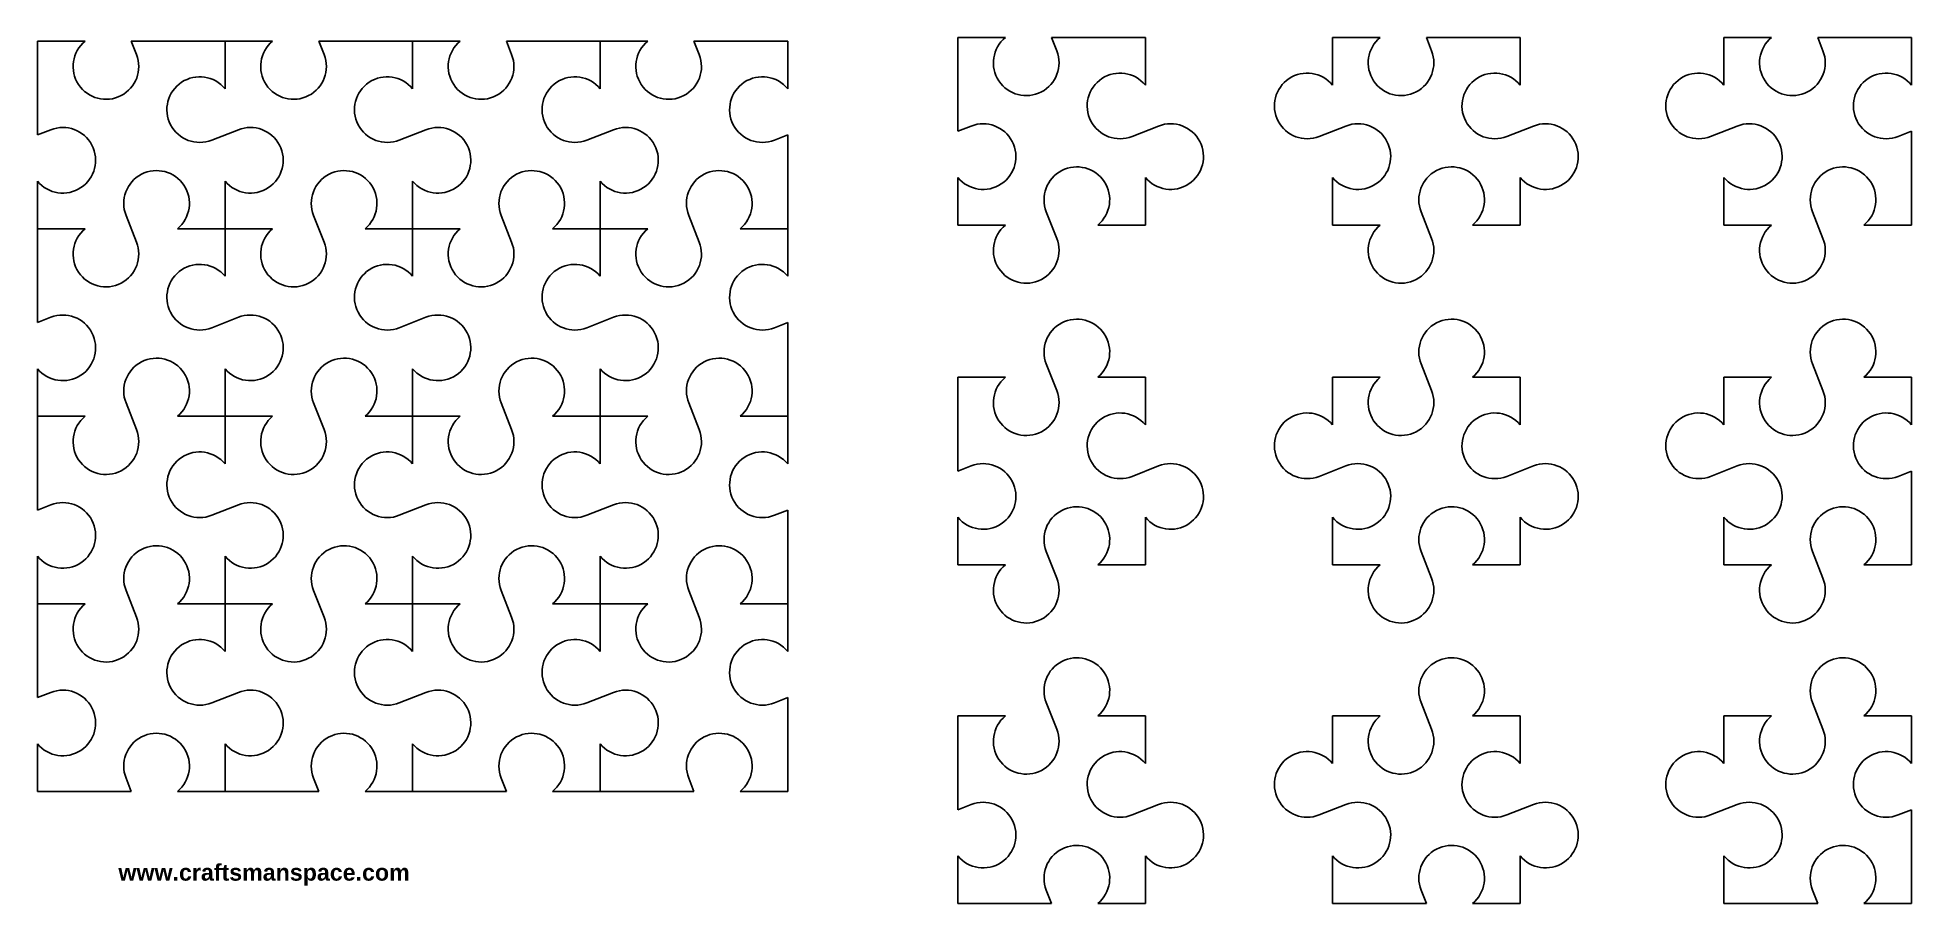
# Model space of a CAD drawing. Header units: millimetres. Extents: x 0 to 452, y -27 to 182.
import ezdxf

# ---------------------------------------------------------------- set-up
doc = ezdxf.new("R2010")
doc.units = ezdxf.units.MM
doc.header["$MEASUREMENT"] = 0
doc.layers.add('Default', color=7, linetype='Continuous')
doc.layers.add('Layer 1', color=7, linetype='Continuous')

msp = doc.modelspace()

# ---------------------------------------------------------------- texts
at = {"color": 5, "insert": (19.5, -17.5), "char_height": 4, "width": 175, "attachment_point": 1}
msp.add_mtext('{\\fArial|b1|i0|c0|p34;www.craftsmanspace.com}', dxfattribs=at)

# ---------------------------------------------------------------- linework, layer by layer
at = {"layer": 'Default', "color": 5}
for points in [[(221.7245, 181.6503), (221.7245, 181.6503), (233.1867, 181.6503), (233.1867, 181.6503)], [(221.7245, 159.0552), (221.7245, 159.0552), (221.7245, 181.6503), (221.7245, 181.6503)], [(245.58, 178.4399), (245.58, 178.4399), (244.3195, 181.6503), (244.3195, 181.6503)], [(244.3195, 181.6503), (244.3195, 181.6503), (266.9146, 181.6503), (266.9146, 181.6503)], [(266.9146, 181.6503), (266.9146, 181.6503), (266.9146, 170.188), (266.9146, 170.188)], [(312.0203, 181.6503), (312.0203, 181.6503), (323.4826, 181.6503), (323.4826, 181.6503)], [(312.0203, 170.1881), (312.0203, 170.1881), (312.0203, 181.6503), (312.0203, 181.6503)], [(335.876, 178.4399), (335.876, 178.4399), (334.6154, 181.6503), (334.6154, 181.6503)], [(334.6154, 181.6503), (334.6154, 181.6503), (357.2105, 181.6503), (357.2105, 181.6503)], [(357.2105, 181.6503), (357.2105, 181.6503), (357.2105, 170.1881), (357.2105, 170.1881)], [(406.32, 181.6503), (406.32, 181.6503), (417.7822, 181.6503), (417.7822, 181.6503)], [(406.32, 170.1881), (406.32, 170.1881), (406.32, 181.6503), (406.32, 181.6503)], [(430.1756, 178.4399), (430.1756, 178.4399), (428.9151, 181.6503), (428.9151, 181.6503)], [(428.9151, 181.6503), (428.9151, 181.6503), (451.5101, 181.6503), (451.5101, 181.6503)], [(451.5101, 181.6503), (451.5101, 181.6503), (451.5101, 170.1881), (451.5101, 170.1881)], [(224.9348, 160.3157), (224.9348, 160.3157), (221.7245, 159.0552), (221.7245, 159.0552)], [(263.7042, 157.7947), (263.7042, 157.7947), (270.1249, 160.3157), (270.1249, 160.3157)], [(315.2308, 160.3157), (315.2308, 160.3157), (308.81, 157.7947), (308.81, 157.7947)], [(354.0001, 157.7947), (354.0001, 157.7947), (360.4209, 160.3157), (360.4209, 160.3157)], [(409.5304, 160.3157), (409.5304, 160.3157), (403.1096, 157.7947), (403.1096, 157.7947)], [(448.2998, 157.7947), (448.2998, 157.7947), (451.5101, 159.0552), (451.5101, 159.0552)], [(451.5101, 159.0552), (451.5101, 159.0552), (451.5101, 136.4602), (451.5101, 136.4602)], [(221.7245, 136.4602), (221.7245, 136.4602), (221.7245, 147.9224), (221.7245, 147.9224)], [(266.9146, 147.9224), (266.9146, 147.9224), (266.9146, 136.4602), (266.9146, 136.4602)], [(312.0203, 136.4602), (312.0203, 136.4602), (312.0203, 147.9224), (312.0203, 147.9224)], [(357.2105, 147.9224), (357.2105, 147.9224), (357.2105, 136.4602), (357.2105, 136.4602)], [(406.32, 136.4602), (406.32, 136.4602), (406.32, 147.9224), (406.32, 147.9224)], [(233.1867, 136.4602), (233.1867, 136.4602), (221.7245, 136.4602), (221.7245, 136.4602)], [(243.059, 139.6705), (243.059, 139.6705), (245.58, 133.2498), (245.58, 133.2498)], [(266.9146, 136.4602), (266.9146, 136.4602), (255.4524, 136.4602), (255.4524, 136.4602)], [(323.4826, 136.4602), (323.4826, 136.4602), (312.0203, 136.4602), (312.0203, 136.4602)], [(333.3549, 139.6705), (333.3549, 139.6705), (335.876, 133.2498), (335.876, 133.2498)], [(357.2105, 136.4602), (357.2105, 136.4602), (345.7482, 136.4602), (345.7482, 136.4602)], [(417.7822, 136.4602), (417.7822, 136.4602), (406.32, 136.4602), (406.32, 136.4602)], [(427.6546, 139.6705), (427.6546, 139.6705), (430.1756, 133.2498), (430.1756, 133.2498)], [(451.5101, 136.4602), (451.5101, 136.4602), (440.0479, 136.4602), (440.0479, 136.4602)], [(221.7245, 99.7702), (221.7245, 99.7702), (233.1867, 99.7702), (233.1867, 99.7702)], [(221.7245, 77.1751), (221.7245, 77.1751), (221.7245, 99.7702), (221.7245, 99.7702)], [(245.58, 96.5598), (245.58, 96.5598), (243.059, 102.9805), (243.059, 102.9805)], [(255.4523, 99.7702), (255.4523, 99.7702), (266.9146, 99.7702), (266.9146, 99.7702)], [(266.9146, 99.7702), (266.9146, 99.7702), (266.9146, 88.308), (266.9146, 88.308)], [(312.0203, 88.308), (312.0203, 88.308), (312.0203, 99.7702), (312.0203, 99.7702)], [(312.0203, 99.7702), (312.0203, 99.7702), (323.4826, 99.7702), (323.4826, 99.7702)], [(335.876, 96.5598), (335.876, 96.5598), (333.3549, 102.9805), (333.3549, 102.9805)], [(345.7482, 99.7702), (345.7482, 99.7702), (357.2105, 99.7702), (357.2105, 99.7702)], [(357.2105, 99.7702), (357.2105, 99.7702), (357.2105, 88.308), (357.2105, 88.308)], [(406.32, 99.7702), (406.32, 99.7702), (417.7822, 99.7702), (417.7822, 99.7702)], [(406.32, 88.308), (406.32, 88.308), (406.32, 99.7702), (406.32, 99.7702)], [(430.1756, 96.5598), (430.1756, 96.5598), (427.6546, 102.9805), (427.6546, 102.9805)], [(440.0479, 99.7702), (440.0479, 99.7702), (451.5101, 99.7702), (451.5101, 99.7702)], [(451.5101, 99.7702), (451.5101, 99.7702), (451.5101, 88.308), (451.5101, 88.308)], [(224.9348, 78.4356), (224.9348, 78.4356), (221.7245, 77.1751), (221.7245, 77.1751)], [(263.7042, 75.9146), (263.7042, 75.9146), (270.1249, 78.4356), (270.1249, 78.4356)], [(315.2308, 78.4356), (315.2308, 78.4356), (308.81, 75.9146), (308.81, 75.9146)], [(354.0001, 75.9146), (354.0001, 75.9146), (360.4209, 78.4356), (360.4209, 78.4356)], [(409.5304, 78.4356), (409.5304, 78.4356), (403.1096, 75.9146), (403.1096, 75.9146)], [(448.2998, 75.9146), (448.2998, 75.9146), (451.5101, 77.1751), (451.5101, 77.1751)], [(451.5101, 77.1751), (451.5101, 77.1751), (451.5101, 54.5801), (451.5101, 54.5801)], [(221.7245, 54.5801), (221.7245, 54.5801), (221.7245, 66.0423), (221.7245, 66.0423)], [(266.9146, 66.0423), (266.9146, 66.0423), (266.9146, 54.5801), (266.9146, 54.5801)], [(312.0203, 54.5801), (312.0203, 54.5801), (312.0203, 66.0423), (312.0203, 66.0423)], [(357.2105, 66.0423), (357.2105, 66.0423), (357.2105, 54.5801), (357.2105, 54.5801)], [(406.32, 54.5801), (406.32, 54.5801), (406.32, 66.0423), (406.32, 66.0423)], [(233.1867, 54.5801), (233.1867, 54.5801), (221.7245, 54.5801), (221.7245, 54.5801)], [(243.059, 57.7904), (243.059, 57.7904), (245.58, 51.3696), (245.58, 51.3696)], [(266.9146, 54.5801), (266.9146, 54.5801), (255.4523, 54.5801), (255.4523, 54.5801)], [(323.4826, 54.5801), (323.4826, 54.5801), (312.0203, 54.5801), (312.0203, 54.5801)], [(333.3549, 57.7904), (333.3549, 57.7904), (335.876, 51.3696), (335.876, 51.3696)], [(357.2105, 54.5801), (357.2105, 54.5801), (345.7482, 54.5801), (345.7482, 54.5801)], [(417.7822, 54.5801), (417.7822, 54.5801), (406.32, 54.5801), (406.32, 54.5801)], [(427.6546, 57.7904), (427.6546, 57.7904), (430.1756, 51.3696), (430.1756, 51.3696)], [(451.5101, 54.5801), (451.5101, 54.5801), (440.0479, 54.5801), (440.0479, 54.5801)], [(221.7245, 18.1815), (221.7245, 18.1815), (233.1867, 18.1815), (233.1867, 18.1815)], [(221.7245, -4.4135), (221.7245, -4.4135), (221.7245, 18.1815), (221.7245, 18.1815)], [(245.58, 14.9712), (245.58, 14.9712), (243.059, 21.392), (243.059, 21.392)], [(255.4523, 18.1815), (255.4523, 18.1815), (266.9146, 18.1815), (266.9146, 18.1815)], [(266.9146, 18.1815), (266.9146, 18.1815), (266.9146, 6.7193), (266.9146, 6.7193)], [(312.0203, 18.1815), (312.0203, 18.1815), (323.4826, 18.1815), (323.4826, 18.1815)], [(312.0203, 6.7193), (312.0203, 6.7193), (312.0203, 18.1815), (312.0203, 18.1815)], [(335.876, 14.9712), (335.876, 14.9712), (333.3549, 21.392), (333.3549, 21.392)], [(345.7482, 18.1815), (345.7482, 18.1815), (357.2105, 18.1815), (357.2105, 18.1815)], [(357.2105, 18.1815), (357.2105, 18.1815), (357.2105, 6.7193), (357.2105, 6.7193)], [(406.32, 18.1815), (406.32, 18.1815), (417.7822, 18.1815), (417.7822, 18.1815)], [(406.32, 6.7193), (406.32, 6.7193), (406.32, 18.1815), (406.32, 18.1815)], [(430.1756, 14.9712), (430.1756, 14.9712), (427.6546, 21.392), (427.6546, 21.392)], [(440.0479, 18.1815), (440.0479, 18.1815), (451.5101, 18.1815), (451.5101, 18.1815)], [(451.5101, 18.1815), (451.5101, 18.1815), (451.5101, 6.7193), (451.5101, 6.7193)], [(224.9348, -3.153), (224.9348, -3.153), (221.7245, -4.4135), (221.7245, -4.4135)], [(263.7042, -5.674), (263.7042, -5.674), (270.1249, -3.153), (270.1249, -3.153)], [(315.2308, -3.153), (315.2308, -3.153), (308.81, -5.674), (308.81, -5.674)], [(354.0001, -5.674), (354.0001, -5.674), (360.4209, -3.153), (360.4209, -3.153)], [(409.5304, -3.153), (409.5304, -3.153), (403.1096, -5.674), (403.1096, -5.674)], [(448.2998, -5.674), (448.2998, -5.674), (451.5101, -4.4135), (451.5101, -4.4135)], [(451.5101, -4.4135), (451.5101, -4.4135), (451.5101, -27.0086), (451.5101, -27.0086)], [(221.7245, -27.0086), (221.7245, -27.0086), (221.7245, -15.5463), (221.7245, -15.5463)], [(266.9146, -15.5463), (266.9146, -15.5463), (266.9146, -27.0086), (266.9146, -27.0086)], [(312.0203, -27.0086), (312.0203, -27.0086), (312.0203, -15.5463), (312.0203, -15.5463)], [(357.2105, -15.5463), (357.2105, -15.5463), (357.2105, -27.0086), (357.2105, -27.0086)], [(406.32, -27.0086), (406.32, -27.0086), (406.32, -15.5463), (406.32, -15.5463)], [(244.3195, -27.0086), (244.3195, -27.0086), (221.7245, -27.0086), (221.7245, -27.0086)], [(243.059, -23.7982), (243.059, -23.7982), (244.3195, -27.0086), (244.3195, -27.0086)], [(266.9146, -27.0086), (266.9146, -27.0086), (255.4523, -27.0086), (255.4523, -27.0086)], [(334.6154, -27.0086), (334.6154, -27.0086), (312.0203, -27.0086), (312.0203, -27.0086)], [(333.3549, -23.7982), (333.3549, -23.7982), (334.6154, -27.0086), (334.6154, -27.0086)], [(357.2105, -27.0086), (357.2105, -27.0086), (345.7482, -27.0086), (345.7482, -27.0086)], [(428.9151, -27.0086), (428.9151, -27.0086), (406.32, -27.0086), (406.32, -27.0086)], [(427.6546, -23.7982), (427.6546, -23.7982), (428.9151, -27.0086), (428.9151, -27.0086)], [(451.5101, -27.0086), (451.5101, -27.0086), (440.0479, -27.0086), (440.0479, -27.0086)]]:
    msp.add_open_spline(points, degree=3, dxfattribs=at)
for points in [[(233.1867, 181.6503), (230.0654, 179.0757), (229.3908, 174.5602), (231.6235, 171.1859), (231.6235, 171.1859), (233.8561, 167.8114), (238.2758, 166.6665), (241.866, 168.5326), (241.866, 168.5326), (245.4562, 170.3986), (247.0588, 174.6736), (245.58, 178.4399)], [(323.4826, 181.6503), (320.3612, 179.0757), (319.6868, 174.5602), (321.9195, 171.1859), (321.9195, 171.1859), (324.1521, 167.8114), (328.5717, 166.6665), (332.1619, 168.5326), (332.1619, 168.5326), (335.7521, 170.3987), (337.3547, 174.6736), (335.876, 178.4399)], [(417.7822, 181.6503), (414.6609, 179.0757), (413.9864, 174.5602), (416.219, 171.1859), (416.219, 171.1859), (418.4517, 167.8114), (422.8713, 166.6665), (426.4616, 168.5326), (426.4616, 168.5326), (430.0517, 170.3987), (431.6544, 174.6736), (430.1756, 178.4399)], [(266.9146, 170.188), (264.3399, 173.3094), (259.8245, 173.9839), (256.4501, 171.7512), (256.4501, 171.7512), (253.0757, 169.5186), (251.9308, 165.0989), (253.7969, 161.5087), (253.7969, 161.5087), (255.6629, 157.9185), (259.9379, 156.3159), (263.7042, 157.7947)], [(312.0203, 170.1881), (309.4457, 173.3094), (304.9303, 173.9839), (301.5559, 171.7512), (301.5559, 171.7512), (298.1815, 169.5186), (297.0366, 165.0989), (298.9026, 161.5087), (298.9026, 161.5087), (300.7686, 157.9185), (305.0437, 156.3159), (308.81, 157.7947)], [(357.2105, 170.1881), (354.6358, 173.3094), (350.1204, 173.9839), (346.746, 171.7512), (346.746, 171.7512), (343.3716, 169.5186), (342.2267, 165.0989), (344.0928, 161.5087), (344.0928, 161.5087), (345.9588, 157.9185), (350.2338, 156.3159), (354.0001, 157.7947)], [(406.32, 170.1881), (403.7453, 173.3094), (399.2299, 173.9839), (395.8555, 171.7512), (395.8555, 171.7512), (392.4811, 169.5186), (391.3363, 165.0989), (393.2023, 161.5087), (393.2023, 161.5087), (395.0683, 157.9185), (399.3433, 156.3159), (403.1096, 157.7947)], [(451.5101, 170.1881), (448.9354, 173.3094), (444.4201, 173.9839), (441.0456, 171.7512), (441.0456, 171.7512), (437.6712, 169.5186), (436.5264, 165.0989), (438.3924, 161.5087), (438.3924, 161.5087), (440.2584, 157.9185), (444.5334, 156.3159), (448.2998, 157.7947)], [(221.7245, 147.9224), (224.2991, 144.801), (228.8145, 144.1266), (232.1889, 146.3593), (232.1889, 146.3593), (235.5633, 148.5919), (236.7082, 153.0116), (234.8422, 156.6017), (234.8422, 156.6017), (232.9761, 160.1919), (228.7011, 161.7945), (224.9349, 160.3157)], [(266.9146, 147.9224), (269.4891, 144.801), (274.0046, 144.1266), (277.3791, 146.3593), (277.3791, 146.3593), (280.7534, 148.5919), (281.8983, 153.0116), (280.0323, 156.6017), (280.0323, 156.6017), (278.1663, 160.1919), (273.8912, 161.7945), (270.125, 160.3157)], [(312.0203, 147.9224), (314.595, 144.801), (319.1103, 144.1266), (322.4848, 146.3593), (322.4848, 146.3593), (325.8592, 148.5919), (327.0041, 153.0116), (325.1381, 156.6017), (325.1381, 156.6017), (323.272, 160.1919), (318.9971, 161.7945), (315.2308, 160.3157)], [(357.2105, 147.9224), (359.7851, 144.801), (364.3005, 144.1266), (367.6749, 146.3593), (367.6749, 146.3593), (371.0494, 148.5919), (372.1943, 153.0116), (370.3282, 156.6017), (370.3282, 156.6017), (368.4621, 160.1919), (364.1872, 161.7945), (360.4209, 160.3157)], [(406.32, 147.9224), (408.8946, 144.8011), (413.41, 144.1266), (416.7844, 146.3593), (416.7844, 146.3593), (420.1589, 148.592), (421.3038, 153.0116), (419.4377, 156.6017), (419.4377, 156.6017), (417.5716, 160.1919), (413.2967, 161.7945), (409.5304, 160.3157)], [(255.4524, 136.4602), (258.5737, 139.0348), (259.2481, 143.5502), (257.0155, 146.9247), (257.0155, 146.9247), (254.7828, 150.299), (250.3632, 151.4439), (246.773, 149.5779), (246.773, 149.5779), (243.1828, 147.7119), (241.5802, 143.4369), (243.059, 139.6705)], [(345.7482, 136.4602), (348.8695, 139.0348), (349.5441, 143.5502), (347.3114, 146.9247), (347.3114, 146.9247), (345.0787, 150.299), (340.6591, 151.4439), (337.0689, 149.5779), (337.0689, 149.5779), (333.4787, 147.7119), (331.8762, 143.4369), (333.3549, 139.6706)], [(440.0479, 136.4602), (443.1692, 139.0349), (443.8437, 143.5502), (441.611, 146.9247), (441.611, 146.9247), (439.3783, 150.299), (434.9587, 151.4439), (431.3685, 149.5779), (431.3685, 149.5779), (427.7784, 147.7119), (426.1758, 143.4369), (427.6546, 139.6706)], [(233.1867, 136.4602), (230.0654, 133.8856), (229.3908, 129.3701), (231.6235, 125.9958), (231.6235, 125.9958), (233.8561, 122.6213), (238.2758, 121.4764), (241.866, 123.3424), (241.866, 123.3424), (245.4562, 125.2084), (247.0588, 129.4835), (245.58, 133.2498)], [(323.4826, 136.4602), (320.3612, 133.8856), (319.6868, 129.3701), (321.9195, 125.9958), (321.9195, 125.9958), (324.1521, 122.6213), (328.5717, 121.4764), (332.1619, 123.3424), (332.1619, 123.3424), (335.7521, 125.2085), (337.3547, 129.4835), (335.876, 133.2498)], [(417.7822, 136.4602), (414.6609, 133.8856), (413.9864, 129.3701), (416.219, 125.9958), (416.219, 125.9958), (418.4517, 122.6213), (422.8713, 121.4764), (426.4616, 123.3424), (426.4616, 123.3424), (430.0517, 125.2085), (431.6544, 129.4835), (430.1756, 133.2498)], [(255.4523, 99.7702), (258.5737, 102.3448), (259.2481, 106.8602), (257.0154, 110.2347), (257.0154, 110.2347), (254.7828, 113.609), (250.3632, 114.7539), (246.773, 112.8879), (246.773, 112.8879), (243.1828, 111.0219), (241.5802, 106.7468), (243.059, 102.9806)], [(345.7482, 99.7702), (348.8695, 102.3448), (349.5441, 106.8602), (347.3114, 110.2347), (347.3114, 110.2347), (345.0787, 113.609), (340.6591, 114.7539), (337.0689, 112.8879), (337.0689, 112.8879), (333.4787, 111.0219), (331.8762, 106.7468), (333.3549, 102.9806)], [(440.0479, 99.7702), (443.1692, 102.3448), (443.8437, 106.8602), (441.611, 110.2347), (441.611, 110.2347), (439.3783, 113.609), (434.9587, 114.7539), (431.3685, 112.8879), (431.3685, 112.8879), (427.7784, 111.0219), (426.1758, 106.7468), (427.6546, 102.9806)], [(233.1867, 99.7702), (230.0654, 97.1955), (229.3908, 92.6801), (231.6235, 89.3057), (231.6235, 89.3057), (233.8561, 85.9313), (238.2758, 84.7864), (241.866, 86.6524), (241.866, 86.6524), (245.4562, 88.5185), (247.0588, 92.7934), (245.58, 96.5598)], [(323.4826, 99.7702), (320.3612, 97.1955), (319.6868, 92.6801), (321.9195, 89.3057), (321.9195, 89.3057), (324.1521, 85.9313), (328.5717, 84.7864), (332.1619, 86.6525), (332.1619, 86.6525), (335.7521, 88.5185), (337.3547, 92.7934), (335.876, 96.5598)], [(417.7822, 99.7702), (414.6609, 97.1955), (413.9864, 92.6801), (416.219, 89.3057), (416.219, 89.3057), (418.4517, 85.9313), (422.8713, 84.7864), (426.4616, 86.6525), (426.4616, 86.6525), (430.0517, 88.5185), (431.6544, 92.7934), (430.1756, 96.5598)], [(266.9146, 88.308), (264.3399, 91.4293), (259.8245, 92.1037), (256.45, 89.871), (256.45, 89.871), (253.0757, 87.6384), (251.9308, 83.2187), (253.7969, 79.6286), (253.7969, 79.6286), (255.6629, 76.0384), (259.9378, 74.4358), (263.7042, 75.9146)], [(312.0203, 88.308), (309.4457, 91.4293), (304.9303, 92.1037), (301.5559, 89.871), (301.5559, 89.871), (298.1815, 87.6384), (297.0366, 83.2187), (298.9026, 79.6286), (298.9026, 79.6286), (300.7686, 76.0384), (305.0437, 74.4358), (308.81, 75.9146)], [(357.2105, 88.308), (354.6358, 91.4293), (350.1204, 92.1037), (346.746, 89.871), (346.746, 89.871), (343.3716, 87.6384), (342.2267, 83.2187), (344.0928, 79.6286), (344.0928, 79.6286), (345.9588, 76.0384), (350.2338, 74.4358), (354.0001, 75.9146)], [(406.32, 88.308), (403.7453, 91.4293), (399.2299, 92.1037), (395.8555, 89.871), (395.8555, 89.871), (392.4811, 87.6384), (391.3363, 83.2187), (393.2023, 79.6286), (393.2023, 79.6286), (395.0683, 76.0384), (399.3433, 74.4358), (403.1096, 75.9146)], [(451.5101, 88.308), (448.9354, 91.4293), (444.4201, 92.1037), (441.0456, 89.871), (441.0456, 89.871), (437.6712, 87.6384), (436.5264, 83.2187), (438.3924, 79.6286), (438.3924, 79.6286), (440.2584, 76.0384), (444.5334, 74.4358), (448.2998, 75.9146)], [(221.7245, 66.0423), (224.2991, 62.921), (228.8145, 62.2464), (232.1889, 64.4791), (232.1889, 64.4791), (235.5633, 66.7118), (236.7082, 71.1314), (234.8422, 74.7216), (234.8422, 74.7216), (232.9761, 78.3118), (228.7011, 79.9144), (224.9348, 78.4356)], [(266.9146, 66.0423), (269.4891, 62.921), (274.0046, 62.2464), (277.3791, 64.4791), (277.3791, 64.4791), (280.7534, 66.7118), (281.8983, 71.1314), (280.0323, 74.7216), (280.0323, 74.7216), (278.1663, 78.3118), (273.8912, 79.9144), (270.1249, 78.4356)], [(312.0203, 66.0423), (314.595, 62.921), (319.1103, 62.2464), (322.4848, 64.4791), (322.4848, 64.4791), (325.8592, 66.7118), (327.0041, 71.1314), (325.1381, 74.7216), (325.1381, 74.7216), (323.272, 78.3118), (318.9971, 79.9144), (315.2308, 78.4356)], [(357.2105, 66.0423), (359.7851, 62.921), (364.3005, 62.2464), (367.6749, 64.4791), (367.6749, 64.4791), (371.0494, 66.7118), (372.1943, 71.1314), (370.3282, 74.7216), (370.3282, 74.7216), (368.4621, 78.3118), (364.1872, 79.9144), (360.4209, 78.4356)], [(406.32, 66.0423), (408.8946, 62.921), (413.41, 62.2464), (416.7844, 64.4791), (416.7844, 64.4791), (420.1589, 66.7118), (421.3038, 71.1314), (419.4377, 74.7216), (419.4377, 74.7216), (417.5716, 78.3118), (413.2967, 79.9144), (409.5304, 78.4356)], [(255.4523, 54.5801), (258.5737, 57.1547), (259.2481, 61.6701), (257.0154, 65.0445), (257.0154, 65.0445), (254.7828, 68.4189), (250.3632, 69.5638), (246.773, 67.6977), (246.773, 67.6977), (243.1828, 65.8317), (241.5802, 61.5567), (243.059, 57.7905)], [(345.7482, 54.5801), (348.8695, 57.1547), (349.5441, 61.6701), (347.3114, 65.0445), (347.3114, 65.0445), (345.0787, 68.4189), (340.6591, 69.5638), (337.0689, 67.6977), (337.0689, 67.6977), (333.4787, 65.8317), (331.8762, 61.5567), (333.3549, 57.7905)], [(440.0479, 54.5801), (443.1692, 57.1547), (443.8437, 61.6701), (441.611, 65.0445), (441.611, 65.0445), (439.3783, 68.4189), (434.9587, 69.5638), (431.3685, 67.6977), (431.3685, 67.6977), (427.7784, 65.8317), (426.1758, 61.5567), (427.6546, 57.7905)], [(233.1867, 54.5801), (230.0654, 52.0054), (229.3908, 47.49), (231.6235, 44.1156), (231.6235, 44.1156), (233.8561, 40.7412), (238.2758, 39.5962), (241.866, 41.4623), (241.866, 41.4623), (245.4562, 43.3284), (247.0588, 47.6033), (245.58, 51.3696)], [(323.4826, 54.5801), (320.3612, 52.0054), (319.6868, 47.49), (321.9195, 44.1156), (321.9195, 44.1156), (324.1521, 40.7412), (328.5717, 39.5962), (332.1619, 41.4624), (332.1619, 41.4624), (335.7521, 43.3284), (337.3547, 47.6033), (335.876, 51.3696)], [(417.7822, 54.5801), (414.6609, 52.0054), (413.9864, 47.49), (416.219, 44.1156), (416.219, 44.1156), (418.4517, 40.7412), (422.8713, 39.5962), (426.4616, 41.4624), (426.4616, 41.4624), (430.0517, 43.3284), (431.6544, 47.6033), (430.1756, 51.3696)], [(255.4523, 18.1815), (258.5737, 20.7562), (259.2481, 25.2717), (257.0154, 28.6461), (257.0154, 28.6461), (254.7828, 32.0204), (250.3632, 33.1653), (246.773, 31.2993), (246.773, 31.2993), (243.1828, 29.4333), (241.5802, 25.1583), (243.059, 21.392)], [(345.7482, 18.1815), (348.8695, 20.7562), (349.5441, 25.2717), (347.3114, 28.646), (347.3114, 28.646), (345.0787, 32.0204), (340.6591, 33.1653), (337.0688, 31.2993), (337.0688, 31.2993), (333.4787, 29.4333), (331.8762, 25.1583), (333.3549, 21.392)], [(440.0479, 18.1815), (443.1692, 20.7562), (443.8437, 25.2717), (441.611, 28.6461), (441.611, 28.6461), (439.3783, 32.0204), (434.9587, 33.1653), (431.3685, 31.2993), (431.3685, 31.2993), (427.7784, 29.4333), (426.1758, 25.1583), (427.6546, 21.392)], [(233.1867, 18.1815), (230.0654, 15.6069), (229.3908, 11.0915), (231.6235, 7.7171), (231.6235, 7.7171), (233.8561, 4.3427), (238.2758, 3.1978), (241.866, 5.0638), (241.866, 5.0638), (245.4562, 6.9299), (247.0588, 11.2049), (245.58, 14.9712)], [(323.4826, 18.1815), (320.3612, 15.6069), (319.6868, 11.0915), (321.9194, 7.7171), (321.9194, 7.7171), (324.1521, 4.3427), (328.5717, 3.1978), (332.1619, 5.0638), (332.1619, 5.0638), (335.7521, 6.9299), (337.3547, 11.2049), (335.876, 14.9712)], [(417.7822, 18.1815), (414.6609, 15.6069), (413.9864, 11.0915), (416.219, 7.7171), (416.219, 7.7171), (418.4517, 4.3427), (422.8713, 3.1978), (426.4616, 5.0638), (426.4616, 5.0638), (430.0517, 6.9299), (431.6544, 11.2049), (430.1756, 14.9712)], [(266.9146, 6.7193), (264.3399, 9.8407), (259.8245, 10.5152), (256.45, 8.2825), (256.45, 8.2825), (253.0757, 6.0499), (251.9308, 1.6302), (253.7969, -1.96), (253.7969, -1.96), (255.6629, -5.5502), (259.9379, -7.1528), (263.7042, -5.674)], [(312.0203, 6.7193), (309.4457, 9.8407), (304.9303, 10.5152), (301.5559, 8.2825), (301.5559, 8.2825), (298.1814, 6.0498), (297.0366, 1.6302), (298.9026, -1.9601), (298.9026, -1.9601), (300.7686, -5.5502), (305.0437, -7.1528), (308.81, -5.674)], [(357.2105, 6.7193), (354.6358, 9.8407), (350.1204, 10.5152), (346.746, 8.2825), (346.746, 8.2825), (343.3715, 6.0498), (342.2267, 1.6302), (344.0928, -1.9601), (344.0928, -1.9601), (345.9588, -5.5502), (350.2338, -7.1528), (354.0001, -5.674)], [(406.32, 6.7193), (403.7453, 9.8407), (399.2299, 10.5152), (395.8555, 8.2825), (395.8555, 8.2825), (392.4811, 6.0499), (391.3363, 1.6302), (393.2023, -1.96), (393.2023, -1.96), (395.0683, -5.5502), (399.3433, -7.1528), (403.1096, -5.674)], [(451.5101, 6.7193), (448.9354, 9.8407), (444.4201, 10.5152), (441.0456, 8.2825), (441.0456, 8.2825), (437.6712, 6.0499), (436.5264, 1.6302), (438.3924, -1.96), (438.3924, -1.96), (440.2584, -5.5502), (444.5334, -7.1528), (448.2998, -5.674)], [(221.7245, -15.5463), (224.2991, -18.6677), (228.8145, -19.3421), (232.1889, -17.1094), (232.1889, -17.1094), (235.5633, -14.8768), (236.7082, -10.4571), (234.8422, -6.867), (234.8422, -6.867), (232.9761, -3.2768), (228.7011, -1.6742), (224.9348, -3.153)], [(266.9146, -15.5463), (269.4891, -18.6677), (274.0046, -19.3421), (277.3791, -17.1094), (277.3791, -17.1094), (280.7534, -14.8768), (281.8983, -10.4571), (280.0323, -6.867), (280.0323, -6.867), (278.1663, -3.2768), (273.8912, -1.6742), (270.1249, -3.153)], [(312.0203, -15.5463), (314.595, -18.6677), (319.1103, -19.3421), (322.4848, -17.1094), (322.4848, -17.1094), (325.8592, -14.8768), (327.004, -10.4572), (325.138, -6.867), (325.138, -6.867), (323.272, -3.2768), (318.9971, -1.6742), (315.2308, -3.153)], [(357.2105, -15.5463), (359.7851, -18.6677), (364.3005, -19.3421), (367.6749, -17.1094), (367.6749, -17.1094), (371.0494, -14.8768), (372.1942, -10.4572), (370.3281, -6.867), (370.3281, -6.867), (368.4621, -3.2768), (364.1872, -1.6742), (360.4209, -3.153)], [(406.32, -15.5463), (408.8946, -18.6677), (413.41, -19.3421), (416.7844, -17.1094), (416.7844, -17.1094), (420.1589, -14.8768), (421.3038, -10.4571), (419.4377, -6.867), (419.4377, -6.867), (417.5716, -3.2768), (413.2967, -1.6742), (409.5304, -3.153)], [(255.4523, -27.0086), (258.5737, -24.4339), (259.2481, -19.9185), (257.0154, -16.544), (257.0154, -16.544), (254.7828, -13.1697), (250.3632, -12.0248), (246.773, -13.8908), (246.773, -13.8908), (243.1828, -15.7568), (241.5802, -20.0318), (243.059, -23.7982)], [(345.7482, -27.0086), (348.8695, -24.4339), (349.5441, -19.9185), (347.3114, -16.5441), (347.3114, -16.5441), (345.0787, -13.1697), (340.6591, -12.0248), (337.0688, -13.8908), (337.0688, -13.8908), (333.4787, -15.7568), (331.8762, -20.0318), (333.3549, -23.7982)], [(440.0479, -27.0086), (443.1692, -24.4339), (443.8437, -19.9185), (441.611, -16.544), (441.611, -16.544), (439.3783, -13.1697), (434.9587, -12.0248), (431.3685, -13.8908), (431.3685, -13.8908), (427.7784, -15.7568), (426.1758, -20.0318), (427.6546, -23.7982)]]:
    msp.add_open_spline(points, degree=3, knots=[0, 0, 0, 0, 0.25, 0.25, 0.25, 0.25, 0.5, 0.5, 0.5, 0.5, 1, 1, 1, 1], dxfattribs=at)
at = {"layer": 'Layer 1', "color": 5}
for points in [[(0, 180.7605), (0, 180.7605), (11.4622, 180.7605), (11.4622, 180.7605)], [(0, 158.1655), (0, 158.1655), (0, 180.7605), (0, 180.7605)], [(23.8555, 177.5502), (23.8555, 177.5502), (22.595, 180.7605), (22.595, 180.7605)], [(22.595, 180.7605), (22.595, 180.7605), (45.1901, 180.7605), (45.1901, 180.7605)], [(45.1901, 180.7605), (45.1901, 180.7605), (45.1901, 169.2983), (45.1901, 169.2983)], [(45.1901, 180.7605), (45.1901, 180.7605), (56.6524, 180.7605), (56.6524, 180.7605)], [(45.1901, 169.2983), (45.1901, 169.2983), (45.1901, 180.7605), (45.1901, 180.7605)], [(69.0457, 177.5502), (69.0457, 177.5502), (67.7852, 180.7605), (67.7852, 180.7605)], [(67.7852, 180.7605), (67.7852, 180.7605), (90.3803, 180.7605), (90.3803, 180.7605)], [(90.3803, 180.7605), (90.3803, 180.7605), (90.3803, 169.2983), (90.3803, 169.2983)], [(90.3803, 180.7605), (90.3803, 180.7605), (101.8425, 180.7605), (101.8425, 180.7605)], [(90.3803, 169.2983), (90.3803, 169.2983), (90.3803, 180.7605), (90.3803, 180.7605)], [(114.2358, 177.5502), (114.2358, 177.5502), (112.9753, 180.7605), (112.9753, 180.7605)], [(112.9753, 180.7605), (112.9753, 180.7605), (135.5704, 180.7605), (135.5704, 180.7605)], [(135.5704, 180.7605), (135.5704, 180.7605), (135.5704, 169.2983), (135.5704, 169.2983)], [(135.5704, 180.7605), (135.5704, 180.7605), (147.0326, 180.7605), (147.0326, 180.7605)], [(135.5704, 169.2983), (135.5704, 169.2983), (135.5704, 180.7605), (135.5704, 180.7605)], [(159.4259, 177.5502), (159.4259, 177.5502), (158.1654, 180.7605), (158.1654, 180.7605)], [(158.1654, 180.7605), (158.1654, 180.7605), (180.7605, 180.7605), (180.7605, 180.7605)], [(180.7605, 180.7605), (180.7605, 180.7605), (180.7605, 169.2983), (180.7605, 169.2983)], [(3.2103, 159.426), (3.2103, 159.426), (0, 158.1655), (0, 158.1655)], [(41.9797, 156.905), (41.9797, 156.905), (48.4005, 159.426), (48.4005, 159.426)], [(48.4005, 159.426), (48.4005, 159.426), (41.9797, 156.905), (41.9797, 156.905)], [(87.1698, 156.905), (87.1698, 156.905), (93.5906, 159.426), (93.5906, 159.426)], [(93.5906, 159.426), (93.5906, 159.426), (87.1698, 156.905), (87.1698, 156.905)], [(132.36, 156.905), (132.36, 156.905), (138.7807, 159.426), (138.7807, 159.426)], [(138.7807, 159.426), (138.7807, 159.426), (132.36, 156.905), (132.36, 156.905)], [(177.5501, 156.905), (177.5501, 156.905), (180.7605, 158.1655), (180.7605, 158.1655)], [(180.7605, 158.1655), (180.7605, 158.1655), (180.7605, 135.5704), (180.7605, 135.5704)], [(0, 135.5704), (0, 135.5704), (0, 147.0326), (0, 147.0326)], [(45.1901, 147.0326), (45.1901, 147.0326), (45.1901, 135.5704), (45.1901, 135.5704)], [(45.1901, 135.5704), (45.1901, 135.5704), (45.1901, 147.0326), (45.1901, 147.0326)], [(90.3803, 147.0326), (90.3803, 147.0326), (90.3803, 135.5704), (90.3803, 135.5704)], [(90.3803, 135.5704), (90.3803, 135.5704), (90.3803, 147.0326), (90.3803, 147.0326)], [(135.5704, 147.0326), (135.5704, 147.0326), (135.5704, 135.5704), (135.5704, 135.5704)], [(135.5704, 135.5704), (135.5704, 135.5704), (135.5704, 147.0326), (135.5704, 147.0326)], [(11.4622, 135.5704), (11.4622, 135.5704), (0, 135.5704), (0, 135.5704)], [(0, 135.5704), (0, 135.5704), (11.4622, 135.5704), (11.4622, 135.5704)], [(0, 112.9754), (0, 112.9754), (0, 135.5704), (0, 135.5704)], [(21.3345, 138.7808), (21.3345, 138.7808), (23.8555, 132.36), (23.8555, 132.36)], [(23.8555, 132.36), (23.8555, 132.36), (21.3345, 138.7808), (21.3345, 138.7808)], [(45.1901, 135.5704), (45.1901, 135.5704), (33.7279, 135.5704), (33.7279, 135.5704)], [(33.7279, 135.5704), (33.7279, 135.5704), (45.1901, 135.5704), (45.1901, 135.5704)], [(56.6524, 135.5704), (56.6524, 135.5704), (45.1901, 135.5704), (45.1901, 135.5704)], [(45.1901, 135.5704), (45.1901, 135.5704), (45.1901, 124.1081), (45.1901, 124.1081)], [(45.1901, 124.1081), (45.1901, 124.1081), (45.1901, 135.5704), (45.1901, 135.5704)], [(45.1901, 135.5704), (45.1901, 135.5704), (56.6524, 135.5704), (56.6524, 135.5704)], [(66.5246, 138.7808), (66.5246, 138.7808), (69.0457, 132.36), (69.0457, 132.36)], [(69.0457, 132.36), (69.0457, 132.36), (66.5246, 138.7808), (66.5246, 138.7808)], [(90.3803, 135.5704), (90.3803, 135.5704), (78.918, 135.5704), (78.918, 135.5704)], [(78.918, 135.5704), (78.918, 135.5704), (90.3803, 135.5704), (90.3803, 135.5704)], [(101.8425, 135.5704), (101.8425, 135.5704), (90.3803, 135.5704), (90.3803, 135.5704)], [(90.3803, 135.5704), (90.3803, 135.5704), (90.3803, 124.1081), (90.3803, 124.1081)], [(90.3803, 124.1081), (90.3803, 124.1081), (90.3803, 135.5704), (90.3803, 135.5704)], [(90.3803, 135.5704), (90.3803, 135.5704), (101.8425, 135.5704), (101.8425, 135.5704)], [(111.7148, 138.7808), (111.7148, 138.7808), (114.2358, 132.36), (114.2358, 132.36)], [(114.2358, 132.36), (114.2358, 132.36), (111.7148, 138.7808), (111.7148, 138.7808)], [(135.5704, 135.5704), (135.5704, 135.5704), (124.1082, 135.5704), (124.1082, 135.5704)], [(124.1082, 135.5704), (124.1082, 135.5704), (135.5704, 135.5704), (135.5704, 135.5704)], [(147.0326, 135.5704), (147.0326, 135.5704), (135.5704, 135.5704), (135.5704, 135.5704)], [(135.5704, 135.5704), (135.5704, 135.5704), (147.0326, 135.5704), (147.0326, 135.5704)], [(135.5704, 124.1081), (135.5704, 124.1081), (135.5704, 135.5704), (135.5704, 135.5704)], [(135.5704, 135.5704), (135.5704, 135.5704), (135.5704, 124.1081), (135.5704, 124.1081)], [(156.9049, 138.7808), (156.9049, 138.7808), (159.4259, 132.36), (159.4259, 132.36)], [(159.4259, 132.36), (159.4259, 132.36), (156.9049, 138.7808), (156.9049, 138.7808)], [(180.7605, 135.5704), (180.7605, 135.5704), (169.2983, 135.5704), (169.2983, 135.5704)], [(169.2983, 135.5704), (169.2983, 135.5704), (180.7605, 135.5704), (180.7605, 135.5704)], [(180.7605, 135.5704), (180.7605, 135.5704), (180.7605, 124.1081), (180.7605, 124.1081)], [(3.2103, 114.2359), (3.2103, 114.2359), (0, 112.9754), (0, 112.9754)], [(41.9797, 111.7148), (41.9797, 111.7148), (48.4005, 114.2359), (48.4005, 114.2359)], [(48.4005, 114.2359), (48.4005, 114.2359), (41.9797, 111.7148), (41.9797, 111.7148)], [(87.1698, 111.7148), (87.1698, 111.7148), (93.5906, 114.2359), (93.5906, 114.2359)], [(93.5906, 114.2359), (93.5906, 114.2359), (87.1698, 111.7148), (87.1698, 111.7148)], [(138.7807, 114.2359), (138.7807, 114.2359), (132.36, 111.7148), (132.36, 111.7148)], [(132.36, 111.7148), (132.36, 111.7148), (138.7807, 114.2359), (138.7807, 114.2359)], [(177.5501, 111.7148), (177.5501, 111.7148), (180.7605, 112.9754), (180.7605, 112.9754)], [(180.7605, 112.9754), (180.7605, 112.9754), (180.7605, 90.3802), (180.7605, 90.3802)], [(0, 90.3802), (0, 90.3802), (0, 101.8425), (0, 101.8425)], [(45.1901, 101.8425), (45.1901, 101.8425), (45.1901, 90.3802), (45.1901, 90.3802)], [(45.1901, 90.3802), (45.1901, 90.3802), (45.1901, 101.8425), (45.1901, 101.8425)], [(90.3803, 101.8425), (90.3803, 101.8425), (90.3803, 90.3802), (90.3803, 90.3802)], [(90.3803, 90.3802), (90.3803, 90.3802), (90.3803, 101.8425), (90.3803, 101.8425)], [(135.5704, 90.3802), (135.5704, 90.3802), (135.5704, 101.8425), (135.5704, 101.8425)], [(135.5704, 101.8425), (135.5704, 101.8425), (135.5704, 90.3802), (135.5704, 90.3802)], [(11.4622, 90.3802), (11.4622, 90.3802), (0, 90.3802), (0, 90.3802)], [(0, 90.3802), (0, 90.3802), (11.4622, 90.3802), (11.4622, 90.3802)], [(0, 67.7852), (0, 67.7852), (0, 90.3802), (0, 90.3802)], [(21.3345, 93.5907), (21.3345, 93.5907), (23.8555, 87.1699), (23.8555, 87.1699)], [(23.8555, 87.1699), (23.8555, 87.1699), (21.3345, 93.5907), (21.3345, 93.5907)], [(45.1901, 90.3802), (45.1901, 90.3802), (33.7279, 90.3802), (33.7279, 90.3802)], [(33.7279, 90.3802), (33.7279, 90.3802), (45.1901, 90.3802), (45.1901, 90.3802)], [(45.1901, 90.3802), (45.1901, 90.3802), (45.1901, 78.918), (45.1901, 78.918)], [(56.6524, 90.3802), (56.6524, 90.3802), (45.1901, 90.3802), (45.1901, 90.3802)], [(45.1901, 78.918), (45.1901, 78.918), (45.1901, 90.3802), (45.1901, 90.3802)], [(45.1901, 90.3802), (45.1901, 90.3802), (56.6524, 90.3802), (56.6524, 90.3802)], [(66.5246, 93.5907), (66.5246, 93.5907), (69.0457, 87.1699), (69.0457, 87.1699)], [(69.0457, 87.1699), (69.0457, 87.1699), (66.5246, 93.5907), (66.5246, 93.5907)], [(90.3803, 90.3802), (90.3803, 90.3802), (78.918, 90.3802), (78.918, 90.3802)], [(78.918, 90.3802), (78.918, 90.3802), (90.3803, 90.3802), (90.3803, 90.3802)], [(101.8425, 90.3802), (101.8425, 90.3802), (90.3803, 90.3802), (90.3803, 90.3802)], [(90.3803, 90.3802), (90.3803, 90.3802), (90.3803, 78.918), (90.3803, 78.918)], [(90.3803, 78.918), (90.3803, 78.918), (90.3803, 90.3802), (90.3803, 90.3802)], [(90.3803, 90.3802), (90.3803, 90.3802), (101.8425, 90.3802), (101.8425, 90.3802)], [(111.7148, 93.5907), (111.7148, 93.5907), (114.2358, 87.1699), (114.2358, 87.1699)], [(114.2358, 87.1699), (114.2358, 87.1699), (111.7148, 93.5907), (111.7148, 93.5907)], [(135.5704, 90.3802), (135.5704, 90.3802), (124.1082, 90.3802), (124.1082, 90.3802)], [(124.1082, 90.3802), (124.1082, 90.3802), (135.5704, 90.3802), (135.5704, 90.3802)], [(135.5704, 90.3802), (135.5704, 90.3802), (147.0326, 90.3802), (147.0326, 90.3802)], [(135.5704, 78.918), (135.5704, 78.918), (135.5704, 90.3802), (135.5704, 90.3802)], [(147.0326, 90.3802), (147.0326, 90.3802), (135.5704, 90.3802), (135.5704, 90.3802)], [(135.5704, 90.3802), (135.5704, 90.3802), (135.5704, 78.918), (135.5704, 78.918)], [(159.4259, 87.1699), (159.4259, 87.1699), (156.9049, 93.5907), (156.9049, 93.5907)], [(156.9049, 93.5907), (156.9049, 93.5907), (159.4259, 87.1699), (159.4259, 87.1699)], [(169.2983, 90.3802), (169.2983, 90.3802), (180.7605, 90.3802), (180.7605, 90.3802)], [(180.7605, 90.3802), (180.7605, 90.3802), (169.2983, 90.3802), (169.2983, 90.3802)], [(180.7605, 90.3802), (180.7605, 90.3802), (180.7605, 78.918), (180.7605, 78.918)], [(3.2103, 69.0457), (3.2103, 69.0457), (0, 67.7852), (0, 67.7852)], [(41.9797, 66.5247), (41.9797, 66.5247), (48.4005, 69.0457), (48.4005, 69.0457)], [(48.4005, 69.0457), (48.4005, 69.0457), (41.9797, 66.5247), (41.9797, 66.5247)], [(87.1698, 66.5247), (87.1698, 66.5247), (93.5906, 69.0457), (93.5906, 69.0457)], [(93.5906, 69.0457), (93.5906, 69.0457), (87.1698, 66.5247), (87.1698, 66.5247)], [(138.7807, 69.0457), (138.7807, 69.0457), (132.36, 66.5247), (132.36, 66.5247)], [(132.36, 66.5247), (132.36, 66.5247), (138.7807, 69.0457), (138.7807, 69.0457)], [(177.5501, 66.5247), (177.5501, 66.5247), (180.7605, 67.7852), (180.7605, 67.7852)], [(180.7605, 67.7852), (180.7605, 67.7852), (180.7605, 45.1901), (180.7605, 45.1901)], [(0, 45.1901), (0, 45.1901), (0, 56.6523), (0, 56.6523)], [(45.1901, 56.6523), (45.1901, 56.6523), (45.1901, 45.1901), (45.1901, 45.1901)], [(45.1901, 45.1901), (45.1901, 45.1901), (45.1901, 56.6523), (45.1901, 56.6523)], [(90.3803, 56.6523), (90.3803, 56.6523), (90.3803, 45.1901), (90.3803, 45.1901)], [(90.3803, 45.1901), (90.3803, 45.1901), (90.3803, 56.6523), (90.3803, 56.6523)], [(135.5704, 45.1901), (135.5704, 45.1901), (135.5704, 56.6523), (135.5704, 56.6523)], [(135.5704, 56.6523), (135.5704, 56.6523), (135.5704, 45.1901), (135.5704, 45.1901)], [(11.4622, 45.1901), (11.4622, 45.1901), (0, 45.1901), (0, 45.1901)], [(0, 45.1901), (0, 45.1901), (11.4622, 45.1901), (11.4622, 45.1901)], [(0, 22.5951), (0, 22.5951), (0, 45.1901), (0, 45.1901)], [(21.3345, 48.4005), (21.3345, 48.4005), (23.8555, 41.9798), (23.8555, 41.9798)], [(23.8555, 41.9798), (23.8555, 41.9798), (21.3345, 48.4005), (21.3345, 48.4005)], [(45.1901, 45.1901), (45.1901, 45.1901), (33.7279, 45.1901), (33.7279, 45.1901)], [(33.7279, 45.1901), (33.7279, 45.1901), (45.1901, 45.1901), (45.1901, 45.1901)], [(45.1901, 45.1901), (45.1901, 45.1901), (45.1901, 33.7279), (45.1901, 33.7279)], [(45.1901, 45.1901), (45.1901, 45.1901), (56.6524, 45.1901), (56.6524, 45.1901)], [(45.1901, 33.7279), (45.1901, 33.7279), (45.1901, 45.1901), (45.1901, 45.1901)], [(56.6524, 45.1901), (56.6524, 45.1901), (45.1901, 45.1901), (45.1901, 45.1901)], [(69.0457, 41.9798), (69.0457, 41.9798), (66.5246, 48.4005), (66.5246, 48.4005)], [(66.5246, 48.4005), (66.5246, 48.4005), (69.0457, 41.9798), (69.0457, 41.9798)], [(78.918, 45.1901), (78.918, 45.1901), (90.3803, 45.1901), (90.3803, 45.1901)], [(90.3803, 45.1901), (90.3803, 45.1901), (78.918, 45.1901), (78.918, 45.1901)], [(90.3803, 45.1901), (90.3803, 45.1901), (90.3803, 33.7279), (90.3803, 33.7279)], [(90.3803, 45.1901), (90.3803, 45.1901), (101.8425, 45.1901), (101.8425, 45.1901)], [(90.3803, 33.7279), (90.3803, 33.7279), (90.3803, 45.1901), (90.3803, 45.1901)], [(101.8425, 45.1901), (101.8425, 45.1901), (90.3803, 45.1901), (90.3803, 45.1901)], [(114.2358, 41.9798), (114.2358, 41.9798), (111.7148, 48.4005), (111.7148, 48.4005)], [(111.7148, 48.4005), (111.7148, 48.4005), (114.2358, 41.9798), (114.2358, 41.9798)], [(124.1082, 45.1901), (124.1082, 45.1901), (135.5704, 45.1901), (135.5704, 45.1901)], [(135.5704, 45.1901), (135.5704, 45.1901), (124.1082, 45.1901), (124.1082, 45.1901)], [(135.5704, 45.1901), (135.5704, 45.1901), (135.5704, 33.7279), (135.5704, 33.7279)], [(135.5704, 45.1901), (135.5704, 45.1901), (147.0326, 45.1901), (147.0326, 45.1901)], [(135.5704, 33.7279), (135.5704, 33.7279), (135.5704, 45.1901), (135.5704, 45.1901)], [(147.0326, 45.1901), (147.0326, 45.1901), (135.5704, 45.1901), (135.5704, 45.1901)], [(159.4259, 41.9798), (159.4259, 41.9798), (156.9049, 48.4005), (156.9049, 48.4005)], [(156.9049, 48.4005), (156.9049, 48.4005), (159.4259, 41.9798), (159.4259, 41.9798)], [(169.2983, 45.1901), (169.2983, 45.1901), (180.7605, 45.1901), (180.7605, 45.1901)], [(180.7605, 45.1901), (180.7605, 45.1901), (169.2983, 45.1901), (169.2983, 45.1901)], [(180.7605, 45.1901), (180.7605, 45.1901), (180.7605, 33.7279), (180.7605, 33.7279)], [(3.2103, 23.8556), (3.2103, 23.8556), (0, 22.5951), (0, 22.5951)], [(41.9797, 21.3346), (41.9797, 21.3346), (48.4005, 23.8556), (48.4005, 23.8556)], [(48.4005, 23.8556), (48.4005, 23.8556), (41.9797, 21.3346), (41.9797, 21.3346)], [(87.1698, 21.3346), (87.1698, 21.3346), (93.5906, 23.8556), (93.5906, 23.8556)], [(93.5906, 23.8556), (93.5906, 23.8556), (87.1698, 21.3346), (87.1698, 21.3346)], [(132.36, 21.3346), (132.36, 21.3346), (138.7807, 23.8556), (138.7807, 23.8556)], [(138.7807, 23.8556), (138.7807, 23.8556), (132.36, 21.3346), (132.36, 21.3346)], [(177.5501, 21.3346), (177.5501, 21.3346), (180.7605, 22.5951), (180.7605, 22.5951)], [(180.7605, 22.5951), (180.7605, 22.5951), (180.7605, 0), (180.7605, 0)], [(0, 0), (0, 0), (0, 11.4622), (0, 11.4622)], [(45.1901, 11.4622), (45.1901, 11.4622), (45.1901, 0), (45.1901, 0)], [(45.1901, 0), (45.1901, 0), (45.1901, 11.4622), (45.1901, 11.4622)], [(90.3803, 11.4622), (90.3803, 11.4622), (90.3803, 0), (90.3803, 0)], [(90.3803, 0), (90.3803, 0), (90.3803, 11.4622), (90.3803, 11.4622)], [(135.5704, 11.4622), (135.5704, 11.4622), (135.5704, 0), (135.5704, 0)], [(135.5704, 0), (135.5704, 0), (135.5704, 11.4622), (135.5704, 11.4622)], [(22.595, 0), (22.595, 0), (0, 0), (0, 0)], [(21.3345, 3.2104), (21.3345, 3.2104), (22.595, 0), (22.595, 0)], [(45.1901, 0), (45.1901, 0), (33.7279, 0), (33.7279, 0)], [(67.7852, 0), (67.7852, 0), (45.1901, 0), (45.1901, 0)], [(66.5246, 3.2104), (66.5246, 3.2104), (67.7852, 0), (67.7852, 0)], [(90.3803, 0), (90.3803, 0), (78.918, 0), (78.918, 0)], [(112.9753, 0), (112.9753, 0), (90.3803, 0), (90.3803, 0)], [(111.7148, 3.2104), (111.7148, 3.2104), (112.9753, 0), (112.9753, 0)], [(135.5704, 0), (135.5704, 0), (124.1082, 0), (124.1082, 0)], [(158.1654, 0), (158.1654, 0), (135.5704, 0), (135.5704, 0)], [(156.9049, 3.2104), (156.9049, 3.2104), (158.1654, 0), (158.1654, 0)], [(180.7605, 0), (180.7605, 0), (169.2983, 0), (169.2983, 0)]]:
    msp.add_open_spline(points, degree=3, dxfattribs=at)
for points in [[(11.4622, 180.7605), (8.3409, 178.1859), (7.6664, 173.6705), (9.8991, 170.2961), (9.8991, 170.2961), (12.1318, 166.9217), (16.5514, 165.7768), (20.1415, 167.6428), (20.1415, 167.6428), (23.7317, 169.5088), (25.3343, 173.7839), (23.8555, 177.5501)], [(56.6524, 180.7605), (53.5311, 178.1859), (52.8565, 173.6705), (55.0892, 170.2961), (55.0892, 170.2961), (57.3219, 166.9217), (61.7415, 165.7768), (65.3317, 167.6428), (65.3317, 167.6428), (68.9219, 169.5088), (70.5244, 173.7839), (69.0457, 177.5501)], [(101.8425, 180.7605), (98.7212, 178.1859), (98.0466, 173.6705), (100.2793, 170.2961), (100.2793, 170.2961), (102.5121, 166.9217), (106.9317, 165.7768), (110.5218, 167.6428), (110.5218, 167.6428), (114.112, 169.5088), (115.7146, 173.7839), (114.2358, 177.5501)], [(147.0326, 180.7605), (143.9113, 178.1859), (143.2368, 173.6705), (145.4695, 170.2961), (145.4695, 170.2961), (147.7022, 166.9217), (152.1218, 165.7768), (155.7119, 167.6428), (155.7119, 167.6428), (159.3021, 169.5088), (160.9047, 173.7839), (159.4259, 177.5501)], [(45.1901, 169.2983), (42.6155, 172.4197), (38.1, 173.0942), (34.7257, 170.8614), (34.7257, 170.8614), (31.3512, 168.6287), (30.2063, 164.2091), (32.0725, 160.6189), (32.0725, 160.6189), (33.9385, 157.0288), (38.2135, 155.4262), (41.9797, 156.905)], [(45.1901, 169.2983), (42.6155, 172.4197), (38.1, 173.0942), (34.7257, 170.8614), (34.7257, 170.8614), (31.3512, 168.6287), (30.2063, 164.2091), (32.0725, 160.6189), (32.0725, 160.6189), (33.9385, 157.0288), (38.2135, 155.4262), (41.9797, 156.905)], [(90.3803, 169.2983), (87.8056, 172.4197), (83.2902, 173.0942), (79.9158, 170.8614), (79.9158, 170.8614), (76.5414, 168.6287), (75.3965, 164.2091), (77.2626, 160.6189), (77.2626, 160.6189), (79.1286, 157.0288), (83.4036, 155.4262), (87.1698, 156.905)], [(90.3803, 169.2983), (87.8056, 172.4197), (83.2902, 173.0942), (79.9158, 170.8614), (79.9158, 170.8614), (76.5414, 168.6287), (75.3965, 164.2091), (77.2626, 160.6189), (77.2626, 160.6189), (79.1286, 157.0288), (83.4036, 155.4262), (87.1698, 156.905)], [(135.5704, 169.2983), (132.9958, 172.4197), (128.4803, 173.0942), (125.106, 170.8614), (125.106, 170.8614), (121.7315, 168.6287), (120.5866, 164.2091), (122.4527, 160.6189), (122.4527, 160.6189), (124.3187, 157.0288), (128.5938, 155.4262), (132.36, 156.905)], [(135.5704, 169.2983), (132.9958, 172.4197), (128.4803, 173.0942), (125.106, 170.8614), (125.106, 170.8614), (121.7315, 168.6287), (120.5866, 164.2091), (122.4527, 160.6189), (122.4527, 160.6189), (124.3187, 157.0288), (128.5938, 155.4262), (132.36, 156.905)], [(180.7605, 169.2983), (178.1859, 172.4197), (173.6704, 173.0942), (170.2961, 170.8614), (170.2961, 170.8614), (166.9216, 168.6287), (165.7767, 164.2091), (167.6429, 160.6189), (167.6429, 160.6189), (169.5089, 157.0288), (173.7839, 155.4262), (177.5501, 156.905)], [(0, 147.0326), (2.5747, 143.9113), (7.09, 143.2368), (10.4645, 145.4695), (10.4645, 145.4695), (13.8388, 147.7022), (14.9837, 152.1218), (13.1177, 155.712), (13.1177, 155.712), (11.2517, 159.3022), (6.9767, 160.9048), (3.2104, 159.426)], [(45.1901, 147.0326), (47.7648, 143.9113), (52.2802, 143.2368), (55.6546, 145.4695), (55.6546, 145.4695), (59.029, 147.7022), (60.1739, 152.1218), (58.3078, 155.712), (58.3078, 155.712), (56.4418, 159.3022), (52.1668, 160.9048), (48.4006, 159.426)], [(45.1901, 147.0326), (47.7648, 143.9113), (52.2802, 143.2368), (55.6546, 145.4695), (55.6546, 145.4695), (59.029, 147.7022), (60.1739, 152.1218), (58.3078, 155.712), (58.3078, 155.712), (56.4418, 159.3022), (52.1668, 160.9048), (48.4006, 159.426)], [(90.3803, 147.0326), (92.9549, 143.9113), (97.4703, 143.2368), (100.8447, 145.4695), (100.8447, 145.4695), (104.2191, 147.7022), (105.364, 152.1218), (103.498, 155.712), (103.498, 155.712), (101.632, 159.3022), (97.3569, 160.9048), (93.5907, 159.426)], [(90.3803, 147.0326), (92.9549, 143.9113), (97.4703, 143.2368), (100.8447, 145.4695), (100.8447, 145.4695), (104.2191, 147.7022), (105.364, 152.1218), (103.498, 155.712), (103.498, 155.712), (101.632, 159.3022), (97.3569, 160.9048), (93.5907, 159.426)], [(135.5704, 147.0326), (138.1451, 143.9113), (142.6604, 143.2368), (146.0349, 145.4695), (146.0349, 145.4695), (149.4092, 147.7022), (150.5541, 152.1218), (148.6881, 155.712), (148.6881, 155.712), (146.8221, 159.3022), (142.5471, 160.9048), (138.7809, 159.426)], [(135.5704, 147.0326), (138.1451, 143.9113), (142.6604, 143.2368), (146.0349, 145.4695), (146.0349, 145.4695), (149.4092, 147.7022), (150.5541, 152.1218), (148.6881, 155.712), (148.6881, 155.712), (146.8221, 159.3022), (142.5471, 160.9048), (138.7809, 159.426)], [(33.7279, 135.5704), (36.8492, 138.145), (37.5237, 142.6605), (35.291, 146.0348), (35.291, 146.0348), (33.0584, 149.4093), (28.6388, 150.5542), (25.0485, 148.6882), (25.0485, 148.6882), (21.4584, 146.822), (19.8558, 142.5471), (21.3345, 138.7808)], [(33.7279, 135.5704), (36.8492, 138.145), (37.5237, 142.6605), (35.291, 146.0348), (35.291, 146.0348), (33.0584, 149.4093), (28.6388, 150.5542), (25.0485, 148.6882), (25.0485, 148.6882), (21.4584, 146.822), (19.8558, 142.5471), (21.3345, 138.7808)], [(78.918, 135.5704), (82.0394, 138.145), (82.7138, 142.6605), (80.4811, 146.0348), (80.4811, 146.0348), (78.2485, 149.4093), (73.8289, 150.5542), (70.2387, 148.6882), (70.2387, 148.6882), (66.6485, 146.822), (65.0459, 142.5471), (66.5246, 138.7808)], [(78.918, 135.5704), (82.0394, 138.145), (82.7138, 142.6605), (80.4811, 146.0348), (80.4811, 146.0348), (78.2485, 149.4093), (73.8289, 150.5542), (70.2387, 148.6882), (70.2387, 148.6882), (66.6485, 146.822), (65.0459, 142.5471), (66.5246, 138.7808)], [(124.1082, 135.5704), (127.2295, 138.145), (127.904, 142.6605), (125.6712, 146.0348), (125.6712, 146.0348), (123.4386, 149.4093), (119.019, 150.5542), (115.4288, 148.6882), (115.4288, 148.6882), (111.8387, 146.822), (110.236, 142.5471), (111.7148, 138.7808)], [(124.1082, 135.5704), (127.2295, 138.145), (127.904, 142.6605), (125.6712, 146.0348), (125.6712, 146.0348), (123.4386, 149.4093), (119.019, 150.5542), (115.4288, 148.6882), (115.4288, 148.6882), (111.8387, 146.822), (110.236, 142.5471), (111.7148, 138.7808)], [(169.2983, 135.5704), (172.4196, 138.145), (173.0941, 142.6605), (170.8614, 146.0348), (170.8614, 146.0348), (168.6288, 149.4093), (164.2092, 150.5542), (160.6189, 148.6882), (160.6189, 148.6882), (157.0288, 146.822), (155.4262, 142.5471), (156.9049, 138.7808)], [(169.2983, 135.5704), (172.4196, 138.145), (173.0941, 142.6605), (170.8614, 146.0348), (170.8614, 146.0348), (168.6288, 149.4093), (164.2092, 150.5542), (160.6189, 148.6882), (160.6189, 148.6882), (157.0288, 146.822), (155.4262, 142.5471), (156.9049, 138.7808)], [(11.4622, 135.5704), (8.3409, 132.9957), (7.6664, 128.4804), (9.8991, 125.1059), (9.8991, 125.1059), (12.1318, 121.7316), (16.5514, 120.5867), (20.1415, 122.4527), (20.1415, 122.4527), (23.7317, 124.3187), (25.3343, 128.5937), (23.8555, 132.3599)], [(11.4622, 135.5704), (8.3409, 132.9957), (7.6664, 128.4804), (9.8991, 125.1059), (9.8991, 125.1059), (12.1318, 121.7316), (16.5514, 120.5867), (20.1415, 122.4527), (20.1415, 122.4527), (23.7317, 124.3187), (25.3343, 128.5937), (23.8555, 132.3599)], [(56.6524, 135.5704), (53.5311, 132.9957), (52.8565, 128.4804), (55.0892, 125.1059), (55.0892, 125.1059), (57.3219, 121.7316), (61.7415, 120.5867), (65.3317, 122.4527), (65.3317, 122.4527), (68.9219, 124.3187), (70.5244, 128.5937), (69.0457, 132.3599)], [(56.6524, 135.5704), (53.5311, 132.9957), (52.8565, 128.4804), (55.0892, 125.1059), (55.0892, 125.1059), (57.3219, 121.7316), (61.7415, 120.5867), (65.3317, 122.4527), (65.3317, 122.4527), (68.9219, 124.3187), (70.5244, 128.5937), (69.0457, 132.3599)], [(101.8425, 135.5704), (98.7212, 132.9957), (98.0466, 128.4804), (100.2793, 125.1059), (100.2793, 125.1059), (102.5121, 121.7316), (106.9317, 120.5867), (110.5218, 122.4527), (110.5218, 122.4527), (114.112, 124.3187), (115.7146, 128.5937), (114.2358, 132.3599)], [(101.8425, 135.5704), (98.7212, 132.9957), (98.0466, 128.4804), (100.2793, 125.1059), (100.2793, 125.1059), (102.5121, 121.7316), (106.9317, 120.5867), (110.5218, 122.4527), (110.5218, 122.4527), (114.112, 124.3187), (115.7146, 128.5937), (114.2358, 132.3599)], [(147.0326, 135.5704), (143.9113, 132.9957), (143.2368, 128.4804), (145.4695, 125.1059), (145.4695, 125.1059), (147.7022, 121.7316), (152.1218, 120.5867), (155.7119, 122.4527), (155.7119, 122.4527), (159.3021, 124.3187), (160.9047, 128.5937), (159.4259, 132.3599)], [(147.0326, 135.5704), (143.9113, 132.9957), (143.2368, 128.4804), (145.4695, 125.1059), (145.4695, 125.1059), (147.7022, 121.7316), (152.1218, 120.5867), (155.7119, 122.4527), (155.7119, 122.4527), (159.3021, 124.3187), (160.9047, 128.5937), (159.4259, 132.3599)], [(45.1901, 124.1081), (42.6155, 127.2296), (38.1, 127.904), (34.7257, 125.6713), (34.7257, 125.6713), (31.3512, 123.4386), (30.2063, 119.019), (32.0725, 115.4288), (32.0725, 115.4288), (33.9385, 111.8386), (38.2135, 110.2361), (41.9797, 111.7148)], [(45.1901, 124.1081), (42.6155, 127.2296), (38.1, 127.904), (34.7257, 125.6713), (34.7257, 125.6713), (31.3512, 123.4386), (30.2063, 119.019), (32.0725, 115.4288), (32.0725, 115.4288), (33.9385, 111.8386), (38.2135, 110.2361), (41.9797, 111.7148)], [(90.3803, 124.1081), (87.8056, 127.2296), (83.2902, 127.904), (79.9158, 125.6713), (79.9158, 125.6713), (76.5414, 123.4386), (75.3965, 119.019), (77.2626, 115.4288), (77.2626, 115.4288), (79.1286, 111.8386), (83.4036, 110.2361), (87.1698, 111.7148)], [(90.3803, 124.1081), (87.8056, 127.2296), (83.2902, 127.904), (79.9158, 125.6713), (79.9158, 125.6713), (76.5414, 123.4386), (75.3965, 119.019), (77.2626, 115.4288), (77.2626, 115.4288), (79.1286, 111.8386), (83.4036, 110.2361), (87.1698, 111.7148)], [(135.5704, 124.1081), (132.9958, 127.2296), (128.4803, 127.904), (125.106, 125.6713), (125.106, 125.6713), (121.7315, 123.4386), (120.5866, 119.019), (122.4527, 115.4288), (122.4527, 115.4288), (124.3187, 111.8386), (128.5938, 110.2361), (132.36, 111.7148)], [(135.5704, 124.1081), (132.9958, 127.2296), (128.4803, 127.904), (125.106, 125.6713), (125.106, 125.6713), (121.7315, 123.4386), (120.5866, 119.019), (122.4527, 115.4288), (122.4527, 115.4288), (124.3187, 111.8386), (128.5938, 110.2361), (132.36, 111.7148)], [(180.7605, 124.1081), (178.1859, 127.2296), (173.6704, 127.904), (170.2961, 125.6713), (170.2961, 125.6713), (166.9216, 123.4386), (165.7767, 119.019), (167.6429, 115.4288), (167.6429, 115.4288), (169.5089, 111.8386), (173.7839, 110.2361), (177.5501, 111.7148)], [(0, 101.8425), (2.5747, 98.7212), (7.09, 98.0467), (10.4645, 100.2794), (10.4645, 100.2794), (13.8388, 102.512), (14.9837, 106.9316), (13.1177, 110.5219), (13.1177, 110.5219), (11.2517, 114.1121), (6.9767, 115.7146), (3.2104, 114.2359)], [(45.1901, 101.8425), (47.7648, 98.7212), (52.2802, 98.0467), (55.6546, 100.2794), (55.6546, 100.2794), (59.029, 102.512), (60.1739, 106.9316), (58.3078, 110.5219), (58.3078, 110.5219), (56.4418, 114.1121), (52.1668, 115.7146), (48.4006, 114.2359)], [(45.1901, 101.8425), (47.7648, 98.7212), (52.2802, 98.0467), (55.6546, 100.2794), (55.6546, 100.2794), (59.029, 102.512), (60.1739, 106.9316), (58.3078, 110.5219), (58.3078, 110.5219), (56.4418, 114.1121), (52.1668, 115.7146), (48.4006, 114.2359)], [(90.3803, 101.8425), (92.9549, 98.7212), (97.4703, 98.0467), (100.8447, 100.2794), (100.8447, 100.2794), (104.2191, 102.512), (105.364, 106.9316), (103.498, 110.5219), (103.498, 110.5219), (101.632, 114.1121), (97.3569, 115.7146), (93.5907, 114.2359)], [(90.3803, 101.8425), (92.9549, 98.7212), (97.4703, 98.0467), (100.8447, 100.2794), (100.8447, 100.2794), (104.2191, 102.512), (105.364, 106.9316), (103.498, 110.5219), (103.498, 110.5219), (101.632, 114.1121), (97.3569, 115.7146), (93.5907, 114.2359)], [(135.5704, 101.8425), (138.1451, 98.7212), (142.6604, 98.0467), (146.0349, 100.2794), (146.0349, 100.2794), (149.4092, 102.512), (150.5541, 106.9316), (148.6881, 110.5219), (148.6881, 110.5219), (146.8221, 114.1121), (142.5471, 115.7146), (138.7809, 114.2359)], [(135.5704, 101.8425), (138.1451, 98.7212), (142.6604, 98.0467), (146.0349, 100.2794), (146.0349, 100.2794), (149.4092, 102.512), (150.5541, 106.9316), (148.6881, 110.5219), (148.6881, 110.5219), (146.8221, 114.1121), (142.5471, 115.7146), (138.7809, 114.2359)], [(33.7279, 90.3802), (36.8492, 92.9549), (37.5237, 97.4704), (35.291, 100.8447), (35.291, 100.8447), (33.0584, 104.2192), (28.6388, 105.3641), (25.0485, 103.498), (25.0485, 103.498), (21.4584, 101.6319), (19.8558, 97.357), (21.3345, 93.5907)], [(33.7279, 90.3802), (36.8492, 92.9549), (37.5237, 97.4704), (35.291, 100.8447), (35.291, 100.8447), (33.0584, 104.2192), (28.6388, 105.3641), (25.0485, 103.498), (25.0485, 103.498), (21.4584, 101.6319), (19.8558, 97.357), (21.3345, 93.5907)], [(78.918, 90.3802), (82.0394, 92.9549), (82.7138, 97.4704), (80.4811, 100.8447), (80.4811, 100.8447), (78.2485, 104.2192), (73.8289, 105.3641), (70.2387, 103.498), (70.2387, 103.498), (66.6485, 101.6319), (65.0459, 97.357), (66.5246, 93.5907)], [(78.918, 90.3802), (82.0394, 92.9549), (82.7138, 97.4704), (80.4811, 100.8447), (80.4811, 100.8447), (78.2485, 104.2192), (73.8289, 105.3641), (70.2387, 103.498), (70.2387, 103.498), (66.6485, 101.6319), (65.0459, 97.357), (66.5246, 93.5907)], [(124.1082, 90.3802), (127.2295, 92.9549), (127.904, 97.4704), (125.6712, 100.8447), (125.6712, 100.8447), (123.4386, 104.2192), (119.019, 105.3641), (115.4288, 103.498), (115.4288, 103.498), (111.8387, 101.6319), (110.236, 97.357), (111.7148, 93.5907)], [(124.1082, 90.3802), (127.2295, 92.9549), (127.904, 97.4704), (125.6712, 100.8447), (125.6712, 100.8447), (123.4386, 104.2192), (119.019, 105.3641), (115.4288, 103.498), (115.4288, 103.498), (111.8387, 101.6319), (110.236, 97.357), (111.7148, 93.5907)], [(169.2983, 90.3802), (172.4196, 92.9549), (173.0941, 97.4704), (170.8614, 100.8447), (170.8614, 100.8447), (168.6288, 104.2192), (164.2092, 105.3641), (160.6189, 103.498), (160.6189, 103.498), (157.0288, 101.6319), (155.4262, 97.357), (156.9049, 93.5907)], [(169.2983, 90.3802), (172.4196, 92.9549), (173.0941, 97.4704), (170.8614, 100.8447), (170.8614, 100.8447), (168.6288, 104.2192), (164.2092, 105.3641), (160.6189, 103.498), (160.6189, 103.498), (157.0288, 101.6319), (155.4262, 97.357), (156.9049, 93.5907)], [(11.4622, 90.3802), (8.3409, 87.8056), (7.6664, 83.2902), (9.8991, 79.9158), (9.8991, 79.9158), (12.1318, 76.5414), (16.5514, 75.3965), (20.1415, 77.2626), (20.1415, 77.2626), (23.7317, 79.1286), (25.3343, 83.4036), (23.8555, 87.1698)], [(11.4622, 90.3802), (8.3409, 87.8056), (7.6664, 83.2902), (9.8991, 79.9158), (9.8991, 79.9158), (12.1318, 76.5414), (16.5514, 75.3965), (20.1415, 77.2626), (20.1415, 77.2626), (23.7317, 79.1286), (25.3343, 83.4036), (23.8555, 87.1698)], [(56.6524, 90.3802), (53.5311, 87.8056), (52.8565, 83.2902), (55.0892, 79.9158), (55.0892, 79.9158), (57.3219, 76.5414), (61.7415, 75.3965), (65.3317, 77.2626), (65.3317, 77.2626), (68.9219, 79.1286), (70.5244, 83.4036), (69.0457, 87.1698)], [(56.6524, 90.3802), (53.5311, 87.8056), (52.8565, 83.2902), (55.0892, 79.9158), (55.0892, 79.9158), (57.3219, 76.5414), (61.7415, 75.3965), (65.3317, 77.2626), (65.3317, 77.2626), (68.9219, 79.1286), (70.5244, 83.4036), (69.0457, 87.1698)], [(101.8425, 90.3802), (98.7212, 87.8056), (98.0466, 83.2902), (100.2793, 79.9158), (100.2793, 79.9158), (102.5121, 76.5414), (106.9317, 75.3965), (110.5218, 77.2626), (110.5218, 77.2626), (114.112, 79.1286), (115.7146, 83.4036), (114.2358, 87.1698)], [(101.8425, 90.3802), (98.7212, 87.8056), (98.0466, 83.2902), (100.2793, 79.9158), (100.2793, 79.9158), (102.5121, 76.5414), (106.9317, 75.3965), (110.5218, 77.2626), (110.5218, 77.2626), (114.112, 79.1286), (115.7146, 83.4036), (114.2358, 87.1698)], [(147.0326, 90.3802), (143.9113, 87.8056), (143.2368, 83.2902), (145.4695, 79.9158), (145.4695, 79.9158), (147.7022, 76.5414), (152.1218, 75.3965), (155.7119, 77.2626), (155.7119, 77.2626), (159.3021, 79.1286), (160.9047, 83.4036), (159.4259, 87.1698)], [(147.0326, 90.3802), (143.9113, 87.8056), (143.2368, 83.2902), (145.4695, 79.9158), (145.4695, 79.9158), (147.7022, 76.5414), (152.1218, 75.3965), (155.7119, 77.2626), (155.7119, 77.2626), (159.3021, 79.1286), (160.9047, 83.4036), (159.4259, 87.1698)], [(45.1901, 78.918), (42.6155, 82.0394), (38.1, 82.7139), (34.7257, 80.4812), (34.7257, 80.4812), (31.3512, 78.2485), (30.2063, 73.8289), (32.0725, 70.2386), (32.0725, 70.2386), (33.9385, 66.6485), (38.2135, 65.046), (41.9797, 66.5247)], [(45.1901, 78.918), (42.6155, 82.0394), (38.1, 82.7139), (34.7257, 80.4812), (34.7257, 80.4812), (31.3512, 78.2485), (30.2063, 73.8289), (32.0725, 70.2386), (32.0725, 70.2386), (33.9385, 66.6485), (38.2135, 65.046), (41.9797, 66.5247)], [(90.3803, 78.918), (87.8056, 82.0394), (83.2902, 82.7139), (79.9158, 80.4812), (79.9158, 80.4812), (76.5414, 78.2485), (75.3965, 73.8289), (77.2626, 70.2386), (77.2626, 70.2386), (79.1286, 66.6485), (83.4036, 65.046), (87.1698, 66.5247)], [(90.3803, 78.918), (87.8056, 82.0394), (83.2902, 82.7139), (79.9158, 80.4812), (79.9158, 80.4812), (76.5414, 78.2485), (75.3965, 73.8289), (77.2626, 70.2386), (77.2626, 70.2386), (79.1286, 66.6485), (83.4036, 65.046), (87.1698, 66.5247)], [(135.5704, 78.918), (132.9958, 82.0394), (128.4803, 82.7139), (125.106, 80.4812), (125.106, 80.4812), (121.7315, 78.2485), (120.5866, 73.8289), (122.4527, 70.2386), (122.4527, 70.2386), (124.3187, 66.6485), (128.5938, 65.046), (132.36, 66.5247)], [(135.5704, 78.918), (132.9958, 82.0394), (128.4803, 82.7139), (125.106, 80.4812), (125.106, 80.4812), (121.7315, 78.2485), (120.5866, 73.8289), (122.4527, 70.2386), (122.4527, 70.2386), (124.3187, 66.6485), (128.5938, 65.046), (132.36, 66.5247)], [(180.7605, 78.918), (178.1859, 82.0394), (173.6704, 82.7139), (170.2961, 80.4812), (170.2961, 80.4812), (166.9216, 78.2485), (165.7767, 73.8289), (167.6429, 70.2386), (167.6429, 70.2386), (169.5089, 66.6485), (173.7839, 65.046), (177.5501, 66.5247)], [(0, 56.6523), (2.5747, 53.531), (7.09, 52.8566), (10.4645, 55.0893), (10.4645, 55.0893), (13.8388, 57.3219), (14.9837, 61.7416), (13.1177, 65.3317), (13.1177, 65.3317), (11.2517, 68.9219), (6.9767, 70.5245), (3.2104, 69.0457)], [(45.1901, 56.6523), (47.7648, 53.531), (52.2802, 52.8566), (55.6546, 55.0893), (55.6546, 55.0893), (59.029, 57.3219), (60.1739, 61.7416), (58.3078, 65.3317), (58.3078, 65.3317), (56.4418, 68.9219), (52.1668, 70.5245), (48.4006, 69.0457)], [(45.1901, 56.6523), (47.7648, 53.531), (52.2802, 52.8566), (55.6546, 55.0893), (55.6546, 55.0893), (59.029, 57.3219), (60.1739, 61.7416), (58.3078, 65.3317), (58.3078, 65.3317), (56.4418, 68.9219), (52.1668, 70.5245), (48.4006, 69.0457)], [(90.3803, 56.6523), (92.9549, 53.531), (97.4703, 52.8566), (100.8447, 55.0893), (100.8447, 55.0893), (104.2191, 57.3219), (105.364, 61.7416), (103.498, 65.3317), (103.498, 65.3317), (101.632, 68.9219), (97.3569, 70.5245), (93.5907, 69.0457)], [(90.3803, 56.6523), (92.9549, 53.531), (97.4703, 52.8566), (100.8447, 55.0893), (100.8447, 55.0893), (104.2191, 57.3219), (105.364, 61.7416), (103.498, 65.3317), (103.498, 65.3317), (101.632, 68.9219), (97.3569, 70.5245), (93.5907, 69.0457)], [(135.5704, 56.6523), (138.1451, 53.531), (142.6604, 52.8566), (146.0349, 55.0893), (146.0349, 55.0893), (149.4092, 57.3219), (150.5541, 61.7416), (148.6881, 65.3317), (148.6881, 65.3317), (146.8221, 68.9219), (142.5471, 70.5245), (138.7809, 69.0457)], [(135.5704, 56.6523), (138.1451, 53.531), (142.6604, 52.8566), (146.0349, 55.0893), (146.0349, 55.0893), (149.4092, 57.3219), (150.5541, 61.7416), (148.6881, 65.3317), (148.6881, 65.3317), (146.8221, 68.9219), (142.5471, 70.5245), (138.7809, 69.0457)], [(33.7279, 45.1901), (36.8492, 47.7648), (37.5237, 52.2802), (35.291, 55.6546), (35.291, 55.6546), (33.0584, 59.029), (28.6388, 60.1739), (25.0485, 58.3079), (25.0485, 58.3079), (21.4584, 56.4418), (19.8558, 52.1669), (21.3345, 48.4005)], [(33.7279, 45.1901), (36.8492, 47.7648), (37.5237, 52.2802), (35.291, 55.6546), (35.291, 55.6546), (33.0584, 59.029), (28.6388, 60.1739), (25.0485, 58.3079), (25.0485, 58.3079), (21.4584, 56.4418), (19.8558, 52.1669), (21.3345, 48.4005)], [(78.918, 45.1901), (82.0394, 47.7648), (82.7138, 52.2802), (80.4811, 55.6546), (80.4811, 55.6546), (78.2485, 59.029), (73.8289, 60.1739), (70.2387, 58.3079), (70.2387, 58.3079), (66.6485, 56.4418), (65.0459, 52.1669), (66.5246, 48.4005)], [(78.918, 45.1901), (82.0394, 47.7648), (82.7138, 52.2802), (80.4811, 55.6546), (80.4811, 55.6546), (78.2485, 59.029), (73.8289, 60.1739), (70.2387, 58.3079), (70.2387, 58.3079), (66.6485, 56.4418), (65.0459, 52.1669), (66.5246, 48.4005)], [(124.1082, 45.1901), (127.2295, 47.7648), (127.904, 52.2802), (125.6712, 55.6546), (125.6712, 55.6546), (123.4386, 59.029), (119.019, 60.1739), (115.4288, 58.3079), (115.4288, 58.3079), (111.8387, 56.4418), (110.236, 52.1669), (111.7148, 48.4005)], [(124.1082, 45.1901), (127.2295, 47.7648), (127.904, 52.2802), (125.6712, 55.6546), (125.6712, 55.6546), (123.4386, 59.029), (119.019, 60.1739), (115.4288, 58.3079), (115.4288, 58.3079), (111.8387, 56.4418), (110.236, 52.1669), (111.7148, 48.4005)], [(169.2983, 45.1901), (172.4196, 47.7648), (173.0941, 52.2802), (170.8614, 55.6546), (170.8614, 55.6546), (168.6288, 59.029), (164.2092, 60.1739), (160.6189, 58.3079), (160.6189, 58.3079), (157.0288, 56.4418), (155.4262, 52.1669), (156.9049, 48.4005)], [(169.2983, 45.1901), (172.4196, 47.7648), (173.0941, 52.2802), (170.8614, 55.6546), (170.8614, 55.6546), (168.6288, 59.029), (164.2092, 60.1739), (160.6189, 58.3079), (160.6189, 58.3079), (157.0288, 56.4418), (155.4262, 52.1669), (156.9049, 48.4005)], [(11.4622, 45.1901), (8.3409, 42.6155), (7.6664, 38.1001), (9.8991, 34.7257), (9.8991, 34.7257), (12.1318, 31.3513), (16.5514, 30.2064), (20.1415, 32.0724), (20.1415, 32.0724), (23.7317, 33.9384), (25.3343, 38.2135), (23.8555, 41.9797)], [(11.4622, 45.1901), (8.3409, 42.6155), (7.6664, 38.1001), (9.8991, 34.7257), (9.8991, 34.7257), (12.1318, 31.3513), (16.5514, 30.2064), (20.1415, 32.0724), (20.1415, 32.0724), (23.7317, 33.9384), (25.3343, 38.2135), (23.8555, 41.9797)], [(56.6524, 45.1901), (53.5311, 42.6155), (52.8565, 38.1001), (55.0892, 34.7257), (55.0892, 34.7257), (57.3219, 31.3513), (61.7415, 30.2064), (65.3317, 32.0724), (65.3317, 32.0724), (68.9219, 33.9384), (70.5244, 38.2135), (69.0457, 41.9797)], [(56.6524, 45.1901), (53.5311, 42.6155), (52.8565, 38.1001), (55.0892, 34.7257), (55.0892, 34.7257), (57.3219, 31.3513), (61.7415, 30.2064), (65.3317, 32.0724), (65.3317, 32.0724), (68.9219, 33.9384), (70.5244, 38.2135), (69.0457, 41.9797)], [(101.8425, 45.1901), (98.7212, 42.6155), (98.0466, 38.1001), (100.2793, 34.7257), (100.2793, 34.7257), (102.5121, 31.3513), (106.9317, 30.2064), (110.5218, 32.0724), (110.5218, 32.0724), (114.112, 33.9384), (115.7146, 38.2135), (114.2358, 41.9797)], [(101.8425, 45.1901), (98.7212, 42.6155), (98.0466, 38.1001), (100.2793, 34.7257), (100.2793, 34.7257), (102.5121, 31.3513), (106.9317, 30.2064), (110.5218, 32.0724), (110.5218, 32.0724), (114.112, 33.9384), (115.7146, 38.2135), (114.2358, 41.9797)], [(147.0326, 45.1901), (143.9113, 42.6155), (143.2368, 38.1001), (145.4695, 34.7257), (145.4695, 34.7257), (147.7022, 31.3513), (152.1218, 30.2064), (155.7119, 32.0724), (155.7119, 32.0724), (159.3021, 33.9384), (160.9047, 38.2135), (159.4259, 41.9797)], [(147.0326, 45.1901), (143.9113, 42.6155), (143.2368, 38.1001), (145.4695, 34.7257), (145.4695, 34.7257), (147.7022, 31.3513), (152.1218, 30.2064), (155.7119, 32.0724), (155.7119, 32.0724), (159.3021, 33.9384), (160.9047, 38.2135), (159.4259, 41.9797)], [(45.1901, 33.7279), (42.6155, 36.8493), (38.1, 37.5238), (34.7257, 35.291), (34.7257, 35.291), (31.3512, 33.0583), (30.2063, 28.6387), (32.0725, 25.0485), (32.0725, 25.0485), (33.9385, 21.4584), (38.2135, 19.8558), (41.9797, 21.3346)], [(45.1901, 33.7279), (42.6155, 36.8493), (38.1, 37.5238), (34.7257, 35.291), (34.7257, 35.291), (31.3512, 33.0583), (30.2063, 28.6387), (32.0725, 25.0485), (32.0725, 25.0485), (33.9385, 21.4584), (38.2135, 19.8558), (41.9797, 21.3346)], [(90.3803, 33.7279), (87.8056, 36.8493), (83.2902, 37.5238), (79.9158, 35.291), (79.9158, 35.291), (76.5414, 33.0583), (75.3965, 28.6387), (77.2626, 25.0485), (77.2626, 25.0485), (79.1286, 21.4584), (83.4036, 19.8558), (87.1698, 21.3346)], [(90.3803, 33.7279), (87.8056, 36.8493), (83.2902, 37.5238), (79.9158, 35.291), (79.9158, 35.291), (76.5414, 33.0583), (75.3965, 28.6387), (77.2626, 25.0485), (77.2626, 25.0485), (79.1286, 21.4584), (83.4036, 19.8558), (87.1698, 21.3346)], [(135.5704, 33.7279), (132.9958, 36.8493), (128.4803, 37.5238), (125.106, 35.291), (125.106, 35.291), (121.7315, 33.0583), (120.5866, 28.6387), (122.4527, 25.0485), (122.4527, 25.0485), (124.3187, 21.4584), (128.5938, 19.8558), (132.36, 21.3346)], [(135.5704, 33.7279), (132.9958, 36.8493), (128.4803, 37.5238), (125.106, 35.291), (125.106, 35.291), (121.7315, 33.0583), (120.5866, 28.6387), (122.4527, 25.0485), (122.4527, 25.0485), (124.3187, 21.4584), (128.5938, 19.8558), (132.36, 21.3346)], [(180.7605, 33.7279), (178.1859, 36.8493), (173.6704, 37.5238), (170.2961, 35.291), (170.2961, 35.291), (166.9216, 33.0583), (165.7767, 28.6387), (167.6429, 25.0485), (167.6429, 25.0485), (169.5089, 21.4584), (173.7839, 19.8558), (177.5501, 21.3346)], [(0, 11.4622), (2.5747, 8.3409), (7.09, 7.6664), (10.4645, 9.8991), (10.4645, 9.8991), (13.8388, 12.1318), (14.9837, 16.5515), (13.1177, 20.1416), (13.1177, 20.1416), (11.2517, 23.7318), (6.9767, 25.3344), (3.2104, 23.8556)], [(45.1901, 11.4622), (47.7648, 8.3409), (52.2802, 7.6664), (55.6546, 9.8991), (55.6546, 9.8991), (59.029, 12.1318), (60.1739, 16.5515), (58.3078, 20.1416), (58.3078, 20.1416), (56.4418, 23.7318), (52.1668, 25.3344), (48.4006, 23.8556)], [(45.1901, 11.4622), (47.7648, 8.3409), (52.2802, 7.6664), (55.6546, 9.8991), (55.6546, 9.8991), (59.029, 12.1318), (60.1739, 16.5515), (58.3078, 20.1416), (58.3078, 20.1416), (56.4418, 23.7318), (52.1668, 25.3344), (48.4006, 23.8556)], [(90.3803, 11.4622), (92.9549, 8.3409), (97.4703, 7.6664), (100.8447, 9.8991), (100.8447, 9.8991), (104.2191, 12.1318), (105.364, 16.5515), (103.498, 20.1416), (103.498, 20.1416), (101.632, 23.7318), (97.3569, 25.3344), (93.5907, 23.8556)], [(90.3803, 11.4622), (92.9549, 8.3409), (97.4703, 7.6664), (100.8447, 9.8991), (100.8447, 9.8991), (104.2191, 12.1318), (105.364, 16.5515), (103.498, 20.1416), (103.498, 20.1416), (101.632, 23.7318), (97.3569, 25.3344), (93.5907, 23.8556)], [(135.5704, 11.4622), (138.1451, 8.3409), (142.6604, 7.6664), (146.0349, 9.8991), (146.0349, 9.8991), (149.4092, 12.1318), (150.5541, 16.5515), (148.6881, 20.1416), (148.6881, 20.1416), (146.8221, 23.7318), (142.5471, 25.3344), (138.7809, 23.8556)], [(135.5704, 11.4622), (138.1451, 8.3409), (142.6604, 7.6664), (146.0349, 9.8991), (146.0349, 9.8991), (149.4092, 12.1318), (150.5541, 16.5515), (148.6881, 20.1416), (148.6881, 20.1416), (146.8221, 23.7318), (142.5471, 25.3344), (138.7809, 23.8556)], [(33.7279, 0), (36.8492, 2.5746), (37.5237, 7.0901), (35.291, 10.4644), (35.291, 10.4644), (33.0584, 13.8389), (28.6388, 14.9838), (25.0485, 13.1178), (25.0485, 13.1178), (21.4584, 11.2516), (19.8558, 6.9767), (21.3345, 3.2104)], [(78.918, 0), (82.0394, 2.5746), (82.7138, 7.0901), (80.4811, 10.4644), (80.4811, 10.4644), (78.2485, 13.8389), (73.8289, 14.9838), (70.2387, 13.1178), (70.2387, 13.1178), (66.6485, 11.2516), (65.0459, 6.9767), (66.5246, 3.2104)], [(124.1082, 0), (127.2295, 2.5746), (127.904, 7.0901), (125.6712, 10.4644), (125.6712, 10.4644), (123.4386, 13.8389), (119.019, 14.9838), (115.4288, 13.1178), (115.4288, 13.1178), (111.8387, 11.2516), (110.236, 6.9767), (111.7148, 3.2104)], [(169.2983, 0), (172.4196, 2.5746), (173.0941, 7.0901), (170.8614, 10.4644), (170.8614, 10.4644), (168.6288, 13.8389), (164.2092, 14.9838), (160.6189, 13.1178), (160.6189, 13.1178), (157.0288, 11.2516), (155.4262, 6.9767), (156.9049, 3.2104)]]:
    msp.add_open_spline(points, degree=3, knots=[0, 0, 0, 0, 0.25, 0.25, 0.25, 0.25, 0.5, 0.5, 0.5, 0.5, 1, 1, 1, 1], dxfattribs=at)

msp.set_redraw_order([(e.dxf.handle, doc.entitydb.next_handle()) for e in msp.query("TEXT MTEXT ATTDEF DIMENSION ARC_DIMENSION")])  # texts and dimensions are drawn at this point

doc.saveas('drawing.dxf')
